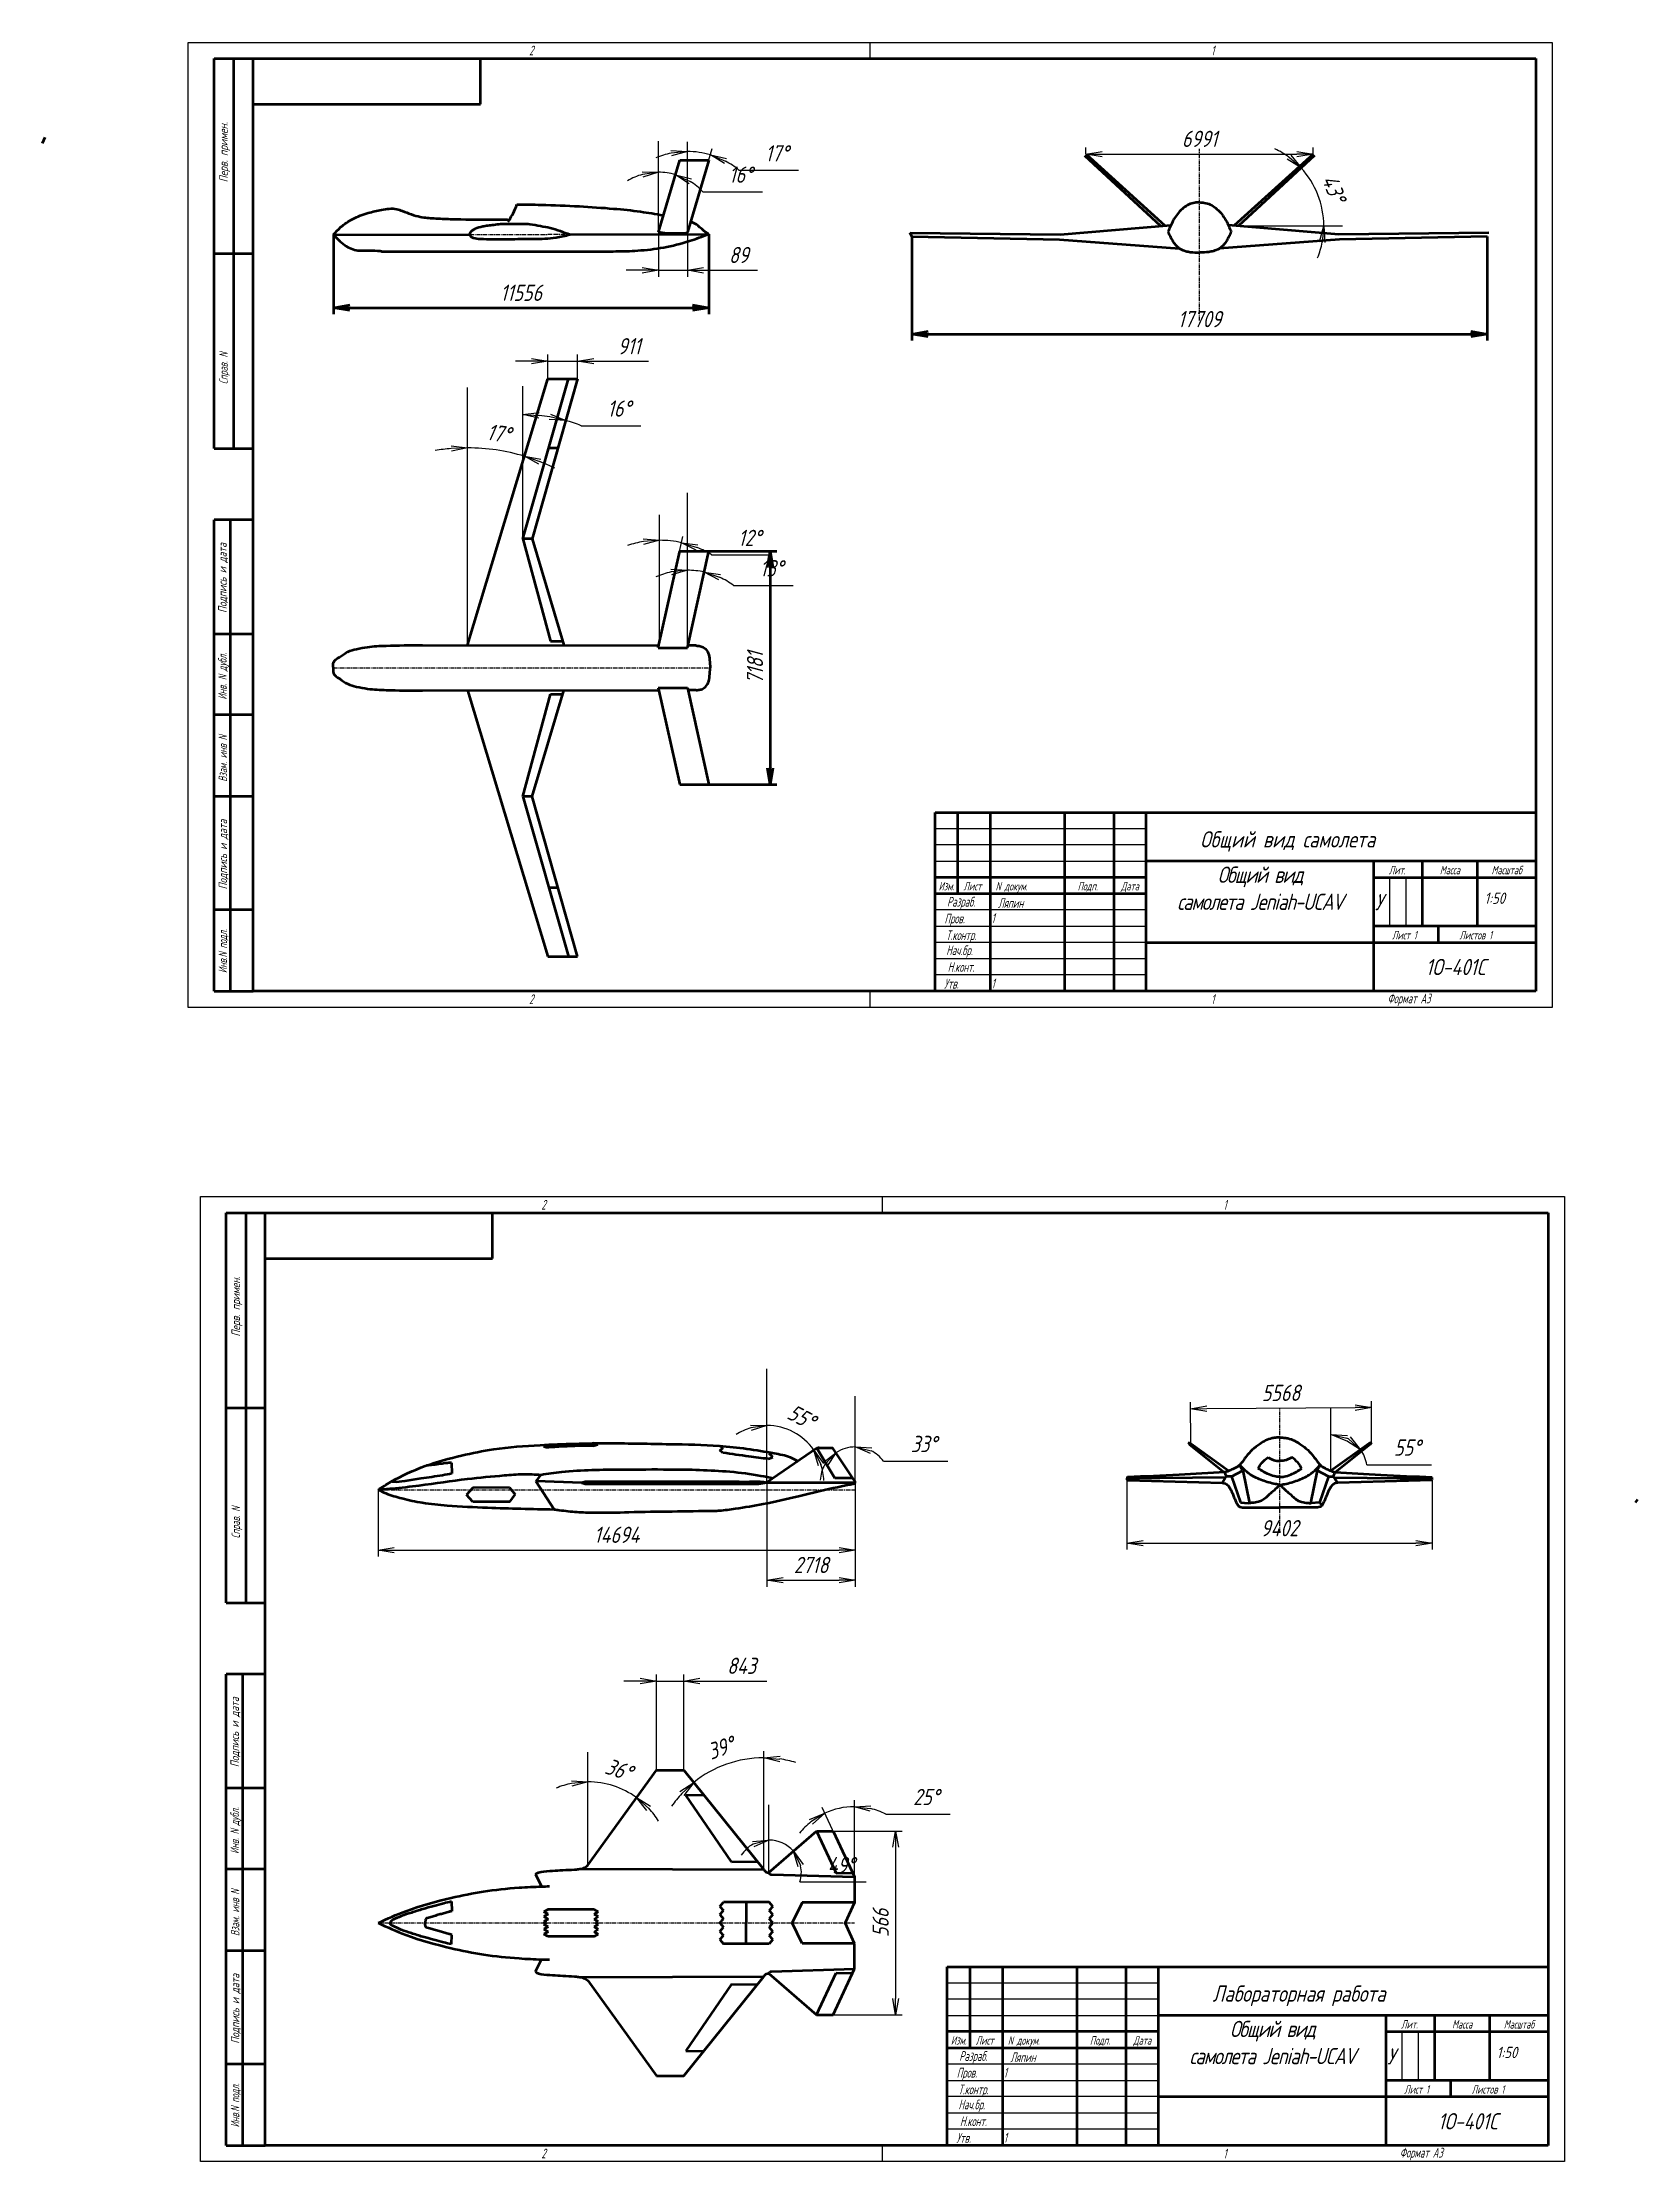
# Model space of a CAD drawing. Header units: millimetres. Extents: x 0 to 1932156, y -475559 to 1027176.
# Drawn here: x 5939 to 6430, y 37074 to 37726 of the extents above; entities that cross this region are included whole.
import ezdxf
from ezdxf.enums import TextEntityAlignment as Align

# ---------------------------------------------------------------- set-up
doc = ezdxf.new("R2010")
doc.units = ezdxf.units.MM
doc.linetypes.add('CENTER', pattern=[2, 1.25, -0.25, 0.25, -0.25])
for name, color, linetype, lineweight in [('_axes (Оси)', 6, 'CENTER', 30), ('_basic (Основной)', 4, 'Continuous', 60), ('_contour (Тонкий)', 7, 'Continuous', 30), ('_remote (Тонкий)', 9, 'Continuous', 30), ('_text (Надписи)', 2, 'Continuous', 30)]:
    doc.layers.add(name, color=color, linetype=linetype, lineweight=lineweight)
doc.styles.add('ESKD', font='eskd.shx', dxfattribs={"oblique": 15, "height": 5})
doc.dimstyles.new('ESKD', dxfattribs={"dimtxt": 5, "dimasz": 5, "dimexe": 2, "dimexo": 0, "dimgap": 2, "dimtad": 1, "dimtoh": 1, "dimzin": 12, "dimdsep": 46, "dimtxsty": 'ESKD', "dimblk1": 'OPEN', "dimblk2": 'OPEN', "dimsah": 1, "dimcen": 5, "dimclrd": 256, "dimclre": 256, "dimclrt": 2, "dimadec": 0, "dimazin": 0, "dimtfac": 1, "dimtmove": 0, "dimatfit": 3, "dimldrblk": 'OPEN', "dimfxl": 1, "dimtolj": 1, "dimtzin": 12, "dimlwd": -1, "dimlwe": -1, "dimarcsym": 0})

msp = doc.modelspace()

# ---------------------------------------------------------------- texts
at = {"layer": '_basic (Основной)', "color": 30, "transparency": 33554687, "style": 'ESKD', "oblique": 15}
for s, p in [('Общий вид самолета', (6295.497, 37478.144)), ('Лабораторная работа', (6299.272, 37122.886))]:
    msp.add_text(s, height=5, dxfattribs=at).set_placement(p)
at = {"layer": '_contour (Тонкий)', "color": 2, "transparency": 33554687, "char_height": 5, "attachment_point": 1, "style": 'ESKD'}
for insert in [(6278.871, 37472.254), (6282.646, 37116.996)]:
    msp.add_mtext_dynamic_manual_height_columns('\\pxqc;{\\T0.9;Общий вид\\Pсамолета Jeniah-UCAV}', width=70.09073, gutter_width=12.5, heights=[25.222], dxfattribs=dict(at, insert=insert))
at = {"layer": '_text (Надписи)', "transparency": 33554687, "style": 'ESKD', "oblique": 15, "width": 0.8}
for s, height, p in [('2', 3, (6088.871, 37721.931)), ('1', 3, (6298.871, 37721.931)), ('N докум.', 2.6, (6232.503, 37464.917)), ('Ляпин', 3, (6233.271, 37459.533)), ('1', 3, (6231.241, 37454.876)), ('1', 3, (6231.241, 37434.808)), ('Формат А3', 3, (6353.182, 37430.173)), ('2', 3, (6088.871, 37429.931)), ('1', 3, (6298.871, 37429.931)), ('2', 3, (6092.646, 37366.672)), ('1', 3, (6302.646, 37366.672)), ('N докум.', 2.6, (6236.279, 37109.659)), ('Ляпин', 3, (6237.046, 37104.275)), ('1', 3, (6235.016, 37099.618)), ('1', 3, (6235.016, 37079.55)), ('2', 3, (6092.646, 37074.672)), ('1', 3, (6302.646, 37074.672)), ('Формат А3', 3, (6356.958, 37074.915))]:
    msp.add_text(s, height=height, dxfattribs=at).set_placement(p)
at = {"layer": '_text (Надписи)', "transparency": 33554687, "style": 'ESKD', "oblique": 15}
for s, p in [('Перв. примен.', (5996.075, 37692.125)), ('Подпись и дата', (5995.744, 37561.078)), ('Подпись и дата', (5995.877, 37475.969)), ('Перв. примен.', (5999.851, 37336.867)), ('Подпись и дата', (5999.52, 37205.82)), ('Подпись и дата', (5999.653, 37120.711))]:
    msp.add_text(s, height=2.6, rotation=90, dxfattribs=at).set_placement(p, align=Align.CENTER)
at = {"layer": '_text (Надписи)', "transparency": 33554687, "style": 'ESKD', "oblique": 15, "width": 0.8}
for s, p in [('Справ. N', (5996.072, 37625.621)), ('Инв. N дубл.', (5995.738, 37530.825)), ('Взам. инв N', (5995.863, 37505.508)), ('Инв.N подл.', (5995.855, 37446.226)), ('Справ. N', (5999.848, 37270.363)), ('Инв. N дубл.', (5999.514, 37175.567)), ('Взам. инв N', (5999.639, 37150.25)), ('Инв.N подл.', (5999.631, 37090.968))]:
    msp.add_text(s, height=2.6, rotation=90, dxfattribs=at).set_placement(p, align=Align.CENTER)
for s, height, p in [('Лит.', 2.6, (6356.16, 37469.887)), ('Масса', 2.6, (6372.383, 37469.887)), ('Масштаб', 2.6, (6389.882, 37469.887)), ('Изм.', 2.6, (6217.371, 37464.931)), ('Лист', 2.6, (6225.371, 37464.931)), ('Подп.', 2.6, (6260.871, 37464.931)), ('Дата', 2.6, (6273.871, 37464.931)), ('Разраб.', 3, (6221.871, 37459.931)), ('Пров.', 3, (6219.871, 37454.788)), ('Hач.бр.', 3, (6221.371, 37445.002)), ('Т.контр.', 3, (6221.871, 37449.645)), ('Лист 1', 2.6, (6358.357, 37449.858)), ('Листов 1', 2.6, (6380.331, 37449.858)), ('H.конт.', 3, (6221.871, 37439.859)), ('Утв.', 3, (6218.871, 37434.716)), ('Лит.', 2.6, (6359.936, 37114.629)), ('Масса', 2.6, (6376.159, 37114.629)), ('Масштаб', 2.6, (6393.657, 37114.629)), ('Изм.', 2.6, (6221.146, 37109.672)), ('Разраб.', 3, (6225.646, 37104.672)), ('Лист', 2.6, (6229.146, 37109.672)), ('Подп.', 2.6, (6264.646, 37109.672)), ('Дата', 2.6, (6277.646, 37109.672)), ('Пров.', 3, (6223.646, 37099.53)), ('Т.контр.', 3, (6225.646, 37094.387)), ('Лист 1', 2.6, (6362.133, 37094.6)), ('Листов 1', 2.6, (6384.107, 37094.6)), ('Hач.бр.', 3, (6225.146, 37089.744)), ('H.конт.', 3, (6225.646, 37084.601)), ('Утв.', 3, (6222.646, 37079.458))]:
    msp.add_text(s, height=height, dxfattribs=at).set_placement(p, align=Align.CENTER)
at = {"layer": '_text (Надписи)', "transparency": 33554687, "attachment_point": 1, "style": 'ESKD'}
for s, heights, insert, char_height in [('У', [0], (6349.298, 37463.816), 5), ('1:50', [3.5], (6383.027, 37464.273), 3.5), ('У', [0], (6353.074, 37108.558), 5), ('1:50', [3.5], (6386.802, 37109.015), 3.5)]:
    msp.add_mtext_dynamic_manual_height_columns(s, width=10.69599, gutter_width=25, heights=heights, dxfattribs=dict(at, insert=insert, char_height=char_height))
at = {"layer": '_text (Надписи)', "transparency": 33554687, "char_height": 5, "width": 50.53786, "attachment_point": 1, "line_spacing_factor": 0.857143, "style": 'ESKD'}
for insert in [(6348.871, 37443.848), (6352.646, 37088.589)]:
    msp.add_mtext('\\pxqc;1О-401С', dxfattribs=dict(at, insert=insert))

# ---------------------------------------------------------------- blocks, each defined once
blk = doc.blocks.new('_OPEN')
at = {"color": 0, "linetype": 'ByBlock'}
for p, q in [((-1, 0.17), (0, 0)), ((0, 0), (-1, -0.17)), ((0, 0), (-1, 0))]:
    blk.add_line(p, q, dxfattribs=at)
blk = doc.blocks.new('*D104')
at = {"layer": '_basic (Основной)', "transparency": 33554687}
for p, q in [((6028.63, 37666.76), (6028.63, 37642.26)), ((6144.19, 37666.93), (6144.19, 37642.26)), ((6033.63, 37644.26), (6139.19, 37644.26))]:
    blk.add_line(p, q, dxfattribs=at)
at = {"layer": 'Defpoints', "color": 0, "transparency": 33554687}
for p in [(6028.63, 37666.76), (6144.19, 37666.93), (6144.19, 37644.26)]:
    blk.add_point(p, dxfattribs=at)
at = {"layer": '_basic (Основной)', "transparency": 33554687, "xscale": 5, "yscale": 5, "zscale": 5, "rotation": 180}
blk.add_blockref('_OPEN', (6028.63, 37644.26), dxfattribs=at)
at = {"layer": '_basic (Основной)', "transparency": 33554687, "xscale": 5, "yscale": 5, "zscale": 5}
blk.add_blockref('_OPEN', (6144.19, 37644.26), dxfattribs=at)
at = {"layer": '_basic (Основной)', "color": 2, "transparency": 33554687, "insert": (6086.41, 37648.86), "char_height": 5, "attachment_point": 5, "style": 'ESKD'}
blk.add_mtext('\\A1;11556', dxfattribs=at)
blk = doc.blocks.new('*D107')
at = {"layer": '_basic (Основной)', "transparency": 33554687}
for p, q in [((6144.2, 37569.32), (6165.11, 37569.32)), ((6163.11, 37564.32), (6163.11, 37502.52)), ((6144.2, 37497.52), (6165.11, 37497.52))]:
    blk.add_line(p, q, dxfattribs=at)
at = {"layer": 'Defpoints', "color": 0, "transparency": 33554687}
for p in [(6144.2, 37569.32), (6144.2, 37497.52), (6163.11, 37497.52)]:
    blk.add_point(p, dxfattribs=at)
at = {"layer": '_basic (Основной)', "transparency": 33554687, "xscale": 5, "yscale": 5, "zscale": 5}
for p, rotation in [((6163.11, 37569.32), 90), ((6163.11, 37497.52), 270)]:
    blk.add_blockref('_OPEN', p, dxfattribs=dict(at, rotation=rotation))
at = {"layer": '_basic (Основной)', "color": 2, "transparency": 33554687, "insert": (6158.43, 37533.42), "char_height": 5, "attachment_point": 5, "rotation": 90, "style": 'ESKD'}
blk.add_mtext('\\A1;7181', dxfattribs=at)
blk = doc.blocks.new('*D110')
at = {"layer": '_basic (Основной)', "transparency": 33554687}
for p, q in [((6206.75, 37666.16), (6206.75, 37634.16)), ((6383.85, 37666.16), (6383.85, 37634.16)), ((6211.75, 37636.16), (6378.85, 37636.16))]:
    blk.add_line(p, q, dxfattribs=at)
at = {"layer": 'Defpoints', "color": 0, "transparency": 33554687}
for p in [(6206.75, 37666.16), (6383.85, 37666.16), (6383.85, 37636.16)]:
    blk.add_point(p, dxfattribs=at)
at = {"layer": '_basic (Основной)', "transparency": 33554687, "xscale": 5, "yscale": 5, "zscale": 5, "rotation": 180}
blk.add_blockref('_OPEN', (6206.75, 37636.16), dxfattribs=at)
at = {"layer": '_basic (Основной)', "transparency": 33554687, "xscale": 5, "yscale": 5, "zscale": 5}
blk.add_blockref('_OPEN', (6383.85, 37636.16), dxfattribs=at)
at = {"layer": '_basic (Основной)', "color": 2, "transparency": 33554687, "insert": (6295.3, 37640.76), "char_height": 5, "attachment_point": 5, "style": 'ESKD'}
blk.add_mtext('\\A1;17709', dxfattribs=at)
blk = doc.blocks.new('*D111')
at = {"layer": '_contour (Тонкий)', "transparency": 33554687}
for p, q in [((6069.9, 37543.44), (6069.9, 37603.13)), ((6070.78, 37543.31), (6088.05, 37600.45))]:
    blk.add_line(p, q, dxfattribs=at)
for start, end in [(94.71842, 99.43683), (73.19094, 90), (63.75411, 68.47252)]:
    blk.add_arc((6069.9, 37540.4), 60.73, start, end, dxfattribs=at)
at = {"layer": '_contour (Тонкий)', "transparency": 33554687, "xscale": 5, "yscale": 5, "zscale": 5}
for p, rotation in [((6069.9, 37601.13), 2.359208042915469), ((6087.47, 37598.54), 160.8317322145179)]:
    blk.add_blockref('_OPEN', p, dxfattribs=dict(at, rotation=rotation))
at = {"layer": '_contour (Тонкий)', "color": 2, "transparency": 33554687, "insert": (6079.54, 37605.59), "char_height": 5, "attachment_point": 5, "rotation": 351.59547, "style": 'ESKD'}
blk.add_mtext('\\A1;17%%d', dxfattribs=at)
blk = doc.blocks.new('*D115')
at = {"layer": '_contour (Тонкий)', "transparency": 33554687}
for p, q in [((6129.04, 37542.93), (6129.04, 37574.68)), ((6129.38, 37542.89), (6136.25, 37573.89)), ((6145.08, 37568.26), (6163.44, 37568.26))]:
    blk.add_line(p, q, dxfattribs=at)
for start, end in [(99.15903, 108.31807), (77.50367, 90), (59.1856, 68.34463)]:
    blk.add_arc((6129.04, 37541.37), 31.31, start, end, dxfattribs=at)
at = {"layer": '_contour (Тонкий)', "transparency": 33554687, "xscale": 5, "yscale": 5, "zscale": 5}
for p, rotation in [((6129.04, 37572.68), 4.579516701283727), ((6135.81, 37571.94), 162.9241514244319)]:
    blk.add_blockref('_OPEN', p, dxfattribs=dict(at, rotation=rotation))
at = {"layer": '_contour (Тонкий)', "color": 2, "transparency": 33554687, "insert": (6156.76, 37573.42), "char_height": 5, "attachment_point": 5, "style": 'ESKD'}
blk.add_mtext('\\A1;12%%d', dxfattribs=at)
blk = doc.blocks.new('*D146')
at = {"layer": '_contour (Тонкий)', "transparency": 33554687}
for p, q in [((6260.34, 37691.53), (6260.34, 37693.53)), ((6265.34, 37691.53), (6325.26, 37691.53)), ((6330.26, 37691.53), (6330.26, 37693.53))]:
    blk.add_line(p, q, dxfattribs=at)
at = {"layer": 'Defpoints', "color": 0, "transparency": 33554687}
for p in [(6260.34, 37691.53), (6330.26, 37691.53), (6330.26, 37691.53)]:
    blk.add_point(p, dxfattribs=at)
at = {"layer": '_contour (Тонкий)', "transparency": 33554687, "xscale": 5, "yscale": 5, "zscale": 5, "rotation": 180}
blk.add_blockref('_OPEN', (6260.34, 37691.53), dxfattribs=at)
at = {"layer": '_contour (Тонкий)', "transparency": 33554687, "xscale": 5, "yscale": 5, "zscale": 5}
blk.add_blockref('_OPEN', (6330.26, 37691.53), dxfattribs=at)
at = {"layer": '_contour (Тонкий)', "color": 2, "transparency": 33554687, "insert": (6295.3, 37696.24), "char_height": 5, "attachment_point": 5, "style": 'ESKD'}
blk.add_mtext('\\A1;6991', dxfattribs=at)
blk = doc.blocks.new('*D147')
at = {"layer": '_contour (Тонкий)', "transparency": 33554687}
for p, q in [((6308.27, 37670.33), (6328.02, 37688.64)), ((6308.62, 37669.44), (6335.55, 37669.44))]:
    blk.add_line(p, q, dxfattribs=at)
for start, end in [(53.76643, 64.7012), (0, 42.83165), (338.13046, 349.06523)]:
    blk.add_arc((6307.31, 37669.44), 26.24, start, end, dxfattribs=at)
at = {"layer": '_contour (Тонкий)', "transparency": 33554687, "xscale": 5, "yscale": 5, "zscale": 5}
for p, rotation in [((6326.55, 37687.28), 318.2990398367415), ((6333.55, 37669.44), 84.53261400937316)]:
    blk.add_blockref('_OPEN', p, dxfattribs=dict(at, rotation=rotation))
at = {"layer": '_contour (Тонкий)', "color": 2, "transparency": 33554687, "insert": (6336.67, 37680.95), "char_height": 5, "attachment_point": 5, "rotation": 291.41583, "style": 'ESKD'}
blk.add_mtext('\\A1;43%%d', dxfattribs=at)
blk = doc.blocks.new('*D149')
at = {"layer": '_contour (Тонкий)', "transparency": 33554687}
for p, q in [((6128.71, 37668.45), (6128.71, 37687.97)), ((6128.97, 37668.41), (6134.5, 37687.13)), ((6142.33, 37679.96), (6160.69, 37679.96))]:
    blk.add_line(p, q, dxfattribs=at)
for start, end in [(105.58454, 121.16908), (73.55178, 90), (42.3827, 57.96724)]:
    blk.add_arc((6128.71, 37667.53), 18.44, start, end, dxfattribs=at)
at = {"layer": '_contour (Тонкий)', "transparency": 33554687, "xscale": 5, "yscale": 5, "zscale": 5}
for p, rotation in [((6128.71, 37685.97), 7.792270922497511), ((6133.93, 37685.21), 155.7595120047501)]:
    blk.add_blockref('_OPEN', p, dxfattribs=dict(at, rotation=rotation))
at = {"layer": '_contour (Тонкий)', "color": 2, "transparency": 33554687, "insert": (6154.01, 37685.23), "char_height": 5, "attachment_point": 5, "style": 'ESKD'}
blk.add_mtext('\\A1;16%%d', dxfattribs=at)
blk = doc.blocks.new('*D151')
at = {"layer": '_contour (Тонкий)', "transparency": 33554687}
for p, q in [((6137.61, 37668.73), (6137.61, 37694.35)), ((6137.96, 37668.68), (6145.27, 37693.23)), ((6153.48, 37686.62), (6171.84, 37686.62))]:
    blk.add_line(p, q, dxfattribs=at)
for start, end in [(101.54495, 113.08989), (73.42677, 90), (50.33687, 61.88182)]:
    blk.add_arc((6137.61, 37667.49), 24.86, start, end, dxfattribs=at)
at = {"layer": '_contour (Тонкий)', "transparency": 33554687, "xscale": 5, "yscale": 5, "zscale": 5}
for p, rotation in [((6137.61, 37692.35), 5.772473585527724), ((6144.7, 37691.31), 157.6542917722231)]:
    blk.add_blockref('_OPEN', p, dxfattribs=dict(at, rotation=rotation))
at = {"layer": '_contour (Тонкий)', "color": 2, "transparency": 33554687, "insert": (6165.16, 37691.79), "char_height": 5, "attachment_point": 5, "style": 'ESKD'}
blk.add_mtext('\\A1;17%%d', dxfattribs=at)
blk = doc.blocks.new('*D156')
at = {"layer": '_contour (Тонкий)', "transparency": 33554687}
for p, q in [((6094.66, 37622.34), (6094.66, 37629.82)), ((6103.76, 37622.34), (6103.76, 37629.82)), ((6089.66, 37627.82), (6084.66, 37627.82)), ((6094.66, 37627.82), (6103.76, 37627.82)), ((6108.76, 37627.82), (6125.6, 37627.82))]:
    blk.add_line(p, q, dxfattribs=at)
at = {"layer": 'Defpoints', "color": 0, "transparency": 33554687}
for p in [(6094.66, 37622.34), (6103.76, 37627.82), (6103.76, 37622.34)]:
    blk.add_point(p, dxfattribs=at)
at = {"layer": '_contour (Тонкий)', "transparency": 33554687, "xscale": 5, "yscale": 5, "zscale": 5}
blk.add_blockref('_OPEN', (6094.66, 37627.82), dxfattribs=at)
at = {"layer": '_contour (Тонкий)', "transparency": 33554687, "xscale": 5, "yscale": 5, "zscale": 5, "rotation": 180}
blk.add_blockref('_OPEN', (6103.76, 37627.82), dxfattribs=at)
at = {"layer": '_contour (Тонкий)', "color": 2, "transparency": 33554687, "insert": (6119.68, 37632.42), "char_height": 5, "attachment_point": 5, "style": 'ESKD'}
blk.add_mtext('\\A1;911', dxfattribs=at)
blk = doc.blocks.new('*D159')
at = {"layer": '_contour (Тонкий)', "transparency": 33554687}
for p, q in [((6128.71, 37667.53), (6128.71, 37653.79)), ((6137.61, 37666.9), (6137.61, 37653.79)), ((6123.71, 37655.79), (6118.71, 37655.79)), ((6128.71, 37655.79), (6137.61, 37655.79)), ((6142.61, 37655.79), (6159.21, 37655.79))]:
    blk.add_line(p, q, dxfattribs=at)
at = {"layer": 'Defpoints', "color": 0, "transparency": 33554687}
for p in [(6128.71, 37667.53), (6137.61, 37666.9), (6137.61, 37655.79)]:
    blk.add_point(p, dxfattribs=at)
at = {"layer": '_contour (Тонкий)', "transparency": 33554687, "xscale": 5, "yscale": 5, "zscale": 5}
blk.add_blockref('_OPEN', (6128.71, 37655.79), dxfattribs=at)
at = {"layer": '_contour (Тонкий)', "transparency": 33554687, "xscale": 5, "yscale": 5, "zscale": 5, "rotation": 180}
blk.add_blockref('_OPEN', (6137.61, 37655.79), dxfattribs=at)
at = {"layer": '_contour (Тонкий)', "color": 2, "transparency": 33554687, "insert": (6153.41, 37660.49), "char_height": 5, "attachment_point": 5, "style": 'ESKD'}
blk.add_mtext('\\A1;89', dxfattribs=at)
blk = doc.blocks.new('*D163')
at = {"layer": '_contour (Тонкий)', "transparency": 33554687}
for p, q in [((6137.61, 37540.8), (6137.61, 37565.47)), ((6137.87, 37540.77), (6143.21, 37564.85)), ((6151.82, 37558.77), (6170.19, 37558.77))]:
    blk.add_line(p, q, dxfattribs=at)
for start, end in [(102.03031, 114.06063), (77.49638, 90), (53.43576, 65.46607)]:
    blk.add_arc((6137.61, 37539.61), 23.86, start, end, dxfattribs=at)
at = {"layer": '_contour (Тонкий)', "transparency": 33554687, "xscale": 5, "yscale": 5, "zscale": 5}
for p, rotation in [((6137.61, 37563.47), 6.015156455324755), ((6142.78, 37562.9), 161.4812263064372)]:
    blk.add_blockref('_OPEN', p, dxfattribs=dict(at, rotation=rotation))
at = {"layer": '_contour (Тонкий)', "color": 2, "transparency": 33554687, "insert": (6163.5, 37564.07), "char_height": 5, "attachment_point": 5, "style": 'ESKD'}
blk.add_mtext('\\A1;13%%d', dxfattribs=at)
blk = doc.blocks.new('*D169')
at = {"layer": '_contour (Тонкий)', "transparency": 33554687}
for p, q in [((6086.94, 37573.09), (6086.94, 37613.39)), ((6089.86, 37573.09), (6100.7, 37611.49)), ((6104.89, 37607.96), (6123.25, 37607.96))]:
    blk.add_line(p, q, dxfattribs=at)
for start, end in [(80.12653, 84.10786), (68.34224, 74.23438)]:
    blk.add_arc((6086.94, 37562.75), 48.64, start, end, dxfattribs=at)
at = {"layer": '_contour (Тонкий)', "transparency": 33554687, "xscale": 5, "yscale": 5, "zscale": 5}
for p, rotation in [((6086.94, 37611.39), 177.0539289795265), ((6100.16, 37609.56), 347.1804557721653)]:
    blk.add_blockref('_OPEN', p, dxfattribs=dict(at, rotation=rotation))
at = {"layer": '_contour (Тонкий)', "color": 2, "transparency": 33554687, "insert": (6116.57, 37613.23), "char_height": 5, "attachment_point": 5, "style": 'ESKD'}
blk.add_mtext('\\A1;16%%d', dxfattribs=at)
blk = doc.blocks.new('*D173')
at = {"layer": '_contour (Тонкий)', "transparency": 33554687}
for p, q in [((6042.36, 37280.46), (6042.36, 37259.88)), ((6189.3, 37282.71), (6189.3, 37259.88)), ((6047.36, 37261.88), (6184.3, 37261.88))]:
    blk.add_line(p, q, dxfattribs=at)
at = {"layer": 'Defpoints', "color": 0, "transparency": 33554687}
for p in [(6042.36, 37280.46), (6189.3, 37282.71), (6189.3, 37261.88)]:
    blk.add_point(p, dxfattribs=at)
at = {"layer": '_contour (Тонкий)', "transparency": 33554687, "xscale": 5, "yscale": 5, "zscale": 5, "rotation": 180}
blk.add_blockref('_OPEN', (6042.36, 37261.88), dxfattribs=at)
at = {"layer": '_contour (Тонкий)', "transparency": 33554687, "xscale": 5, "yscale": 5, "zscale": 5}
blk.add_blockref('_OPEN', (6189.3, 37261.88), dxfattribs=at)
at = {"layer": '_contour (Тонкий)', "color": 2, "transparency": 33554687, "insert": (6115.83, 37266.59), "char_height": 5, "attachment_point": 5, "style": 'ESKD'}
blk.add_mtext('\\A1;14694', dxfattribs=at)
blk = doc.blocks.new('*D180')
at = {"layer": '_contour (Тонкий)', "transparency": 33554687}
for p, q in [((6292.61, 37294.64), (6292.53, 37307.41)), ((6297.54, 37305.45), (6343.22, 37305.74)), ((6348.29, 37295), (6348.21, 37307.77))]:
    blk.add_line(p, q, dxfattribs=at)
at = {"layer": 'Defpoints', "color": 0, "transparency": 33554687}
for p in [(6348.22, 37305.77), (6292.61, 37294.64), (6348.29, 37295)]:
    blk.add_point(p, dxfattribs=at)
at = {"layer": '_contour (Тонкий)', "transparency": 33554687, "xscale": 5, "yscale": 5, "zscale": 5}
for p, rotation in [((6292.54, 37305.41), 180.3661367382514), ((6348.22, 37305.77), 0.3661367382513925)]:
    blk.add_blockref('_OPEN', p, dxfattribs=dict(at, rotation=rotation))
at = {"layer": '_contour (Тонкий)', "color": 2, "transparency": 33554687, "insert": (6320.35, 37310.27), "char_height": 5, "attachment_point": 5, "rotation": 0.36614, "style": 'ESKD'}
blk.add_mtext('\\A1;5568', dxfattribs=at)
blk = doc.blocks.new('*D183')
at = {"layer": '_contour (Тонкий)', "transparency": 33554687}
for p, q in [((6182.46, 37175.42), (6203.72, 37175.42)), ((6201.72, 37170.42), (6201.72, 37123.83)), ((6182.46, 37118.83), (6203.72, 37118.83))]:
    blk.add_line(p, q, dxfattribs=at)
at = {"layer": 'Defpoints', "color": 0, "transparency": 33554687}
for p in [(6182.46, 37175.42), (6182.46, 37118.83), (6201.72, 37118.83)]:
    blk.add_point(p, dxfattribs=at)
at = {"layer": '_contour (Тонкий)', "transparency": 33554687, "xscale": 5, "yscale": 5, "zscale": 5}
for p, rotation in [((6201.72, 37175.42), 90), ((6201.72, 37118.83), 270)]:
    blk.add_blockref('_OPEN', p, dxfattribs=dict(at, rotation=rotation))
at = {"layer": '_contour (Тонкий)', "color": 2, "transparency": 33554687, "insert": (6197.12, 37147.12), "char_height": 5, "attachment_point": 5, "rotation": 90, "style": 'ESKD'}
blk.add_mtext('\\A1;566', dxfattribs=at)
blk = doc.blocks.new('*D186')
at = {"layer": '_contour (Тонкий)', "transparency": 33554687}
for p, q in [((6272.91, 37283.89), (6272.91, 37262.03)), ((6366.93, 37283.42), (6366.93, 37262.03)), ((6277.91, 37264.03), (6361.93, 37264.03))]:
    blk.add_line(p, q, dxfattribs=at)
at = {"layer": 'Defpoints', "color": 0, "transparency": 33554687}
for p in [(6272.91, 37283.89), (6366.93, 37283.42), (6366.93, 37264.03)]:
    blk.add_point(p, dxfattribs=at)
at = {"layer": '_contour (Тонкий)', "transparency": 33554687, "xscale": 5, "yscale": 5, "zscale": 5, "rotation": 180}
blk.add_blockref('_OPEN', (6272.91, 37264.03), dxfattribs=at)
at = {"layer": '_contour (Тонкий)', "transparency": 33554687, "xscale": 5, "yscale": 5, "zscale": 5}
blk.add_blockref('_OPEN', (6366.93, 37264.03), dxfattribs=at)
at = {"layer": '_contour (Тонкий)', "color": 2, "transparency": 33554687, "insert": (6319.92, 37268.63), "char_height": 5, "attachment_point": 5, "style": 'ESKD'}
blk.add_mtext('\\A1;9402', dxfattribs=at)
blk = doc.blocks.new('*D189')
at = {"layer": '_contour (Тонкий)', "transparency": 33554687}
for p, q in [((6162.12, 37282.73), (6162.12, 37250.62)), ((6189.3, 37282.62), (6189.3, 37250.62)), ((6167.12, 37252.62), (6184.3, 37252.62))]:
    blk.add_line(p, q, dxfattribs=at)
at = {"layer": 'Defpoints', "color": 0, "transparency": 33554687}
for p in [(6162.12, 37282.73), (6189.3, 37282.62), (6189.3, 37252.62)]:
    blk.add_point(p, dxfattribs=at)
at = {"layer": '_contour (Тонкий)', "transparency": 33554687, "xscale": 5, "yscale": 5, "zscale": 5, "rotation": 180}
blk.add_blockref('_OPEN', (6162.12, 37252.62), dxfattribs=at)
at = {"layer": '_contour (Тонкий)', "transparency": 33554687, "xscale": 5, "yscale": 5, "zscale": 5}
blk.add_blockref('_OPEN', (6189.3, 37252.62), dxfattribs=at)
at = {"layer": '_contour (Тонкий)', "color": 2, "transparency": 33554687, "insert": (6175.71, 37257.3), "char_height": 5, "attachment_point": 5, "style": 'ESKD'}
blk.add_mtext('\\A1;2718', dxfattribs=at)
blk = doc.blocks.new('*D190')
at = {"layer": '_contour (Тонкий)', "transparency": 33554687}
for p, q in [((6162.12, 37283.61), (6162.12, 37302.23)), ((6162.84, 37283.23), (6178.16, 37293.81))]:
    blk.add_line(p, q, dxfattribs=at)
for start, end in [(106.43112, 122.86225), (34.61787, 90), (1.75562, 18.18674)]:
    blk.add_arc((6162.12, 37282.73), 17.5, start, end, dxfattribs=at)
at = {"layer": '_contour (Тонкий)', "transparency": 33554687, "xscale": 5, "yscale": 5, "zscale": 5}
for p, rotation in [((6162.12, 37300.23), 8.215561493230325), ((6176.51, 37292.67), 116.4023057905198)]:
    blk.add_blockref('_OPEN', p, dxfattribs=dict(at, rotation=rotation))
at = {"layer": '_contour (Тонкий)', "color": 2, "transparency": 33554687, "insert": (6172.7, 37302.89), "char_height": 5, "attachment_point": 5, "rotation": 332.30893, "style": 'ESKD'}
blk.add_mtext('\\A1;55%%d', dxfattribs=at)
blk = doc.blocks.new('*D191')
at = {"layer": '_contour (Тонкий)', "transparency": 33554687}
for p, q in [((6188.99, 37283.29), (6182.24, 37293.52)), ((6189.29, 37283.38), (6189.29, 37295.64)), ((6197.98, 37289.26), (6217.84, 37289.26))]:
    blk.add_line(p, q, dxfattribs=at)
for start, end in [(90, 123.40516), (36.46112, 63.23056), (150.1746, 176.94404)]:
    blk.add_arc((6189.29, 37282.84), 10.8, start, end, dxfattribs=at)
at = {"layer": '_contour (Тонкий)', "transparency": 33554687, "xscale": 5, "yscale": 5, "zscale": 5}
for p, rotation in [((6183.34, 37291.85), 46.78987804667126), ((6189.29, 37293.64), 166.6152792711934)]:
    blk.add_blockref('_OPEN', p, dxfattribs=dict(at, rotation=rotation))
at = {"layer": '_contour (Тонкий)', "color": 2, "transparency": 33554687, "insert": (6210.41, 37294.55), "char_height": 5, "attachment_point": 5, "style": 'ESKD'}
blk.add_mtext('\\A1;33%%d', dxfattribs=at)
blk = doc.blocks.new('*D192')
at = {"layer": '_contour (Тонкий)', "transparency": 33554687}
for p, q in [((6106.95, 37166.16), (6106.95, 37192.56)), ((6107.7, 37165.92), (6123.14, 37187.33))]:
    blk.add_line(p, q, dxfattribs=at)
for start, end in [(101.1721, 112.3442), (54.21405, 90), (31.86985, 43.04195)]:
    blk.add_arc((6106.95, 37164.88), 25.68, start, end, dxfattribs=at)
at = {"layer": '_contour (Тонкий)', "transparency": 33554687, "xscale": 5, "yscale": 5, "zscale": 5}
for p, rotation in [((6106.95, 37190.56), 5.586049791328239), ((6121.97, 37185.71), 138.6280026439342)]:
    blk.add_blockref('_OPEN', p, dxfattribs=dict(at, rotation=rotation))
at = {"layer": '_contour (Тонкий)', "color": 2, "transparency": 33554687, "insert": (6116.47, 37194.36), "char_height": 5, "attachment_point": 5, "rotation": 342.10703, "style": 'ESKD'}
blk.add_mtext('\\A1;36%%d', dxfattribs=at)
blk = doc.blocks.new('*D193')
at = {"layer": '_contour (Тонкий)', "transparency": 33554687}
for p, q in [((6161.1, 37165.29), (6161.1, 37199.95)), ((6160.03, 37164.91), (6138.29, 37191.92))]:
    blk.add_line(p, q, dxfattribs=at)
for start, end in [(90, 128.81783), (73.3228, 81.6614), (137.15643, 145.49503)]:
    blk.add_arc((6161.1, 37163.57), 34.39, start, end, dxfattribs=at)
at = {"layer": '_contour (Тонкий)', "transparency": 33554687, "xscale": 5, "yscale": 5, "zscale": 5}
for p, rotation in [((6161.1, 37197.95), 175.8306999131045), ((6139.55, 37190.36), 42.98712935865156)]:
    blk.add_blockref('_OPEN', p, dxfattribs=dict(at, rotation=rotation))
at = {"layer": '_contour (Тонкий)', "color": 2, "transparency": 33554687, "insert": (6147.92, 37201), "char_height": 5, "attachment_point": 5, "rotation": 19.40891, "style": 'ESKD'}
blk.add_mtext('\\A1;39%%d', dxfattribs=at)
blk = doc.blocks.new('*D194')
at = {"layer": '_contour (Тонкий)', "transparency": 33554687}
for p, q in [((6162.69, 37163.14), (6162.69, 37174.65)), ((6163.07, 37162.97), (6171.73, 37170.54)), ((6172.27, 37159.76), (6192.64, 37159.76))]:
    blk.add_line(p, q, dxfattribs=at)
for start, end in [(41.13241, 90), (118.93243, 147.86486), (343.26755, 12.19998)]:
    blk.add_arc((6162.69, 37162.64), 10.01, start, end, dxfattribs=at)
at = {"layer": '_contour (Тонкий)', "transparency": 33554687, "xscale": 5, "yscale": 5, "zscale": 5}
for p, rotation in [((6162.69, 37172.65), 14.46621553284885), ((6170.23, 37169.23), 116.6661963225265)]:
    blk.add_blockref('_OPEN', p, dxfattribs=dict(at, rotation=rotation))
at = {"layer": '_contour (Тонкий)', "color": 2, "transparency": 33554687, "insert": (6184.95, 37164.93), "char_height": 5, "attachment_point": 5, "style": 'ESKD'}
blk.add_mtext('\\A1;49%%d', dxfattribs=at)
blk = doc.blocks.new('*D195')
at = {"layer": '_contour (Тонкий)', "transparency": 33554687}
for p, q in [((6188.58, 37162.25), (6179.07, 37182.71)), ((6189.03, 37162.35), (6189.03, 37184.91)), ((6198.7, 37180.62), (6218.56, 37180.62))]:
    blk.add_line(p, q, dxfattribs=at)
for start, end in [(90, 114.91635), (63.45447, 76.72724), (128.18912, 141.46188)]:
    blk.add_arc((6189.03, 37161.27), 21.63, start, end, dxfattribs=at)
at = {"layer": '_contour (Тонкий)', "transparency": 33554687, "xscale": 5, "yscale": 5, "zscale": 5}
for p, rotation in [((6179.92, 37180.89), 31.55273301121856), ((6189.03, 37182.91), 173.3636175957023)]:
    blk.add_blockref('_OPEN', p, dxfattribs=dict(at, rotation=rotation))
at = {"layer": '_contour (Тонкий)', "color": 2, "transparency": 33554687, "insert": (6211.13, 37185.9), "char_height": 5, "attachment_point": 5, "style": 'ESKD'}
blk.add_mtext('\\A1;25%%d', dxfattribs=at)
blk = doc.blocks.new('*D197')
at = {"layer": '_contour (Тонкий)', "transparency": 33554687}
for p, q in [((6335.77, 37286.85), (6335.77, 37299.49)), ((6336.23, 37286.61), (6346.52, 37293.94)), ((6346.81, 37288.17), (6366.68, 37288.17))]:
    blk.add_line(p, q, dxfattribs=at)
for start, end in [(61.25556, 64.20258), (9.66072, 35.45814)]:
    blk.add_arc((6335.77, 37286.29), 11.2, start, end, dxfattribs=at)
at = {"layer": '_contour (Тонкий)', "transparency": 33554687, "xscale": 5, "yscale": 5, "zscale": 5}
for p, rotation in [((6335.77, 37297.49), 167.1012900239672), ((6344.89, 37292.78), 318.3568487896519)]:
    blk.add_blockref('_OPEN', p, dxfattribs=dict(at, rotation=rotation))
at = {"layer": '_contour (Тонкий)', "color": 2, "transparency": 33554687, "insert": (6359.24, 37293.44), "char_height": 5, "attachment_point": 5, "style": 'ESKD'}
blk.add_mtext('\\A1;55%%d', dxfattribs=at)
blk = doc.blocks.new('*D201')
at = {"layer": '_contour (Тонкий)', "transparency": 33554687}
for p, q in [((6123.06, 37221.58), (6118.06, 37221.58)), ((6128.06, 37194.17), (6128.06, 37223.58)), ((6128.06, 37221.58), (6136.49, 37221.58)), ((6136.49, 37194.17), (6136.49, 37223.58)), ((6141.49, 37221.58), (6162.09, 37221.58))]:
    blk.add_line(p, q, dxfattribs=at)
at = {"layer": 'Defpoints', "color": 0, "transparency": 33554687}
for p in [(6136.49, 37221.58), (6128.06, 37194.17), (6136.49, 37194.17)]:
    blk.add_point(p, dxfattribs=at)
at = {"layer": '_contour (Тонкий)', "transparency": 33554687, "xscale": 5, "yscale": 5, "zscale": 5}
blk.add_blockref('_OPEN', (6128.06, 37221.58), dxfattribs=at)
at = {"layer": '_contour (Тонкий)', "transparency": 33554687, "xscale": 5, "yscale": 5, "zscale": 5, "rotation": 180}
blk.add_blockref('_OPEN', (6136.49, 37221.58), dxfattribs=at)
at = {"layer": '_contour (Тонкий)', "color": 2, "transparency": 33554687, "insert": (6154.29, 37226.28), "char_height": 5, "attachment_point": 5, "style": 'ESKD'}
blk.add_mtext('\\A1;843', dxfattribs=at)

# ---------------------------------------------------------------- dimensions: what is measured, and where the dimension line sits
at = {"layer": '_basic (Основной)', "transparency": 33554687}
for base, p1, p2, text, picture, middle in [((6144.189, 37644.256), (6028.633, 37666.756), (6144.189, 37666.925), '11556', '*D104', (6086.411, 37648.859)), ((6383.847, 37636.157), (6206.753, 37666.157), (6383.847, 37666.157), '17709', '*D110', (6295.3, 37640.761))]:
    dim = msp.add_linear_dim(base=base, p1=p1, p2=p2, text=text, dimstyle='ESKD', dxfattribs=at)
    dim.commit()
    dim.dimension.update_dxf_attribs({"geometry": picture, "text_midpoint": middle})
dim = msp.add_linear_dim(base=(6163.109, 37497.515), p1=(6144.199, 37569.322), p2=(6144.199, 37497.515), angle=90, text='7181', dimstyle='ESKD', dxfattribs=at)
dim.commit()
dim.dimension.update_dxf_attribs({"geometry": '*D107', "text_midpoint": (6158.427, 37533.418)})
at = {"layer": '_contour (Тонкий)', "transparency": 33554687}
for base, center, p1, p2, picture, middle in [((6140.003, 37692.23), (6137.61, 37667.489), (6137.61, 37668.732), (6137.965, 37668.68), '*D151', (6165.157, 37691.79)), ((6130.472, 37685.885), (6128.71, 37667.53), (6128.971, 37668.415), (6128.71, 37668.452), '*D149', (6154.012, 37685.23)), ((6332.738, 37675.91), (6307.309, 37669.439), (6308.272, 37670.331), (6308.621, 37669.439), '*D147', (6336.667, 37680.953)), ((6091.394, 37611.189), (6086.939, 37562.752), (6086.939, 37573.087), (6089.857, 37573.087), '*D169', (6116.573, 37613.23)), ((6081.707, 37599.976), (6069.904, 37540.402), (6070.782, 37543.308), (6069.904, 37543.438), '*D111', (6079.536, 37605.593)), ((6131.313, 37572.595), (6129.039, 37541.366), (6129.377, 37542.895), (6129.039, 37542.932), '*D115', (6156.76, 37573.424)), ((6139.344, 37563.4033), (6137.6101, 37539.6095), (6137.8683, 37540.7741), (6137.6101, 37540.8024), '*D163', (6163.504, 37564.0672)), ((6172.627, 37296.721), (6162.117, 37282.734), (6162.117, 37283.609), (6162.837, 37283.231), '*D190', (6172.696, 37302.892)), ((6185.198, 37292.832), (6189.291, 37282.838), (6189.291, 37283.378), (6188.994, 37283.289), '*D191', (6210.408, 37294.552)), ((6339.266, 37296.927), (6335.772, 37286.287), (6335.772, 37286.847), (6336.228, 37286.612), '*D197', (6359.244, 37293.437)), ((6153.404, 37197.081), (6161.103, 37163.568), (6160.026, 37164.908), (6161.103, 37165.287), '*D193', (6147.917, 37200.995)), ((6117.335, 37188.367), (6106.948, 37164.878), (6107.699, 37165.92), (6106.948, 37166.162), '*D192', (6116.466, 37194.359)), ((6182.847, 37182.003), (6189.031, 37161.273), (6188.575, 37162.254), (6189.031, 37162.355), '*D195', (6211.13, 37185.895)), ((6165.495, 37172.25), (6162.688, 37162.644), (6163.065, 37162.974), (6162.688, 37163.145), '*D194', (6184.954, 37164.93))]:
    dim = msp.add_angular_dim_3p(base=base, center=center, p1=p1, p2=p2, dimstyle='ESKD', dxfattribs=at)
    dim.commit()
    dim.dimension.update_dxf_attribs({"geometry": picture, "text_midpoint": middle})
for base, p1, p2, text, picture, middle in [((6330.256, 37691.533), (6260.343, 37691.533), (6330.256, 37691.533), '6991', '*D146', (6295.3, 37696.24)), ((6137.61, 37655.786), (6128.71, 37667.53), (6137.61, 37666.905), '89', '*D159', (6153.411, 37660.493)), ((6103.763, 37627.815), (6094.658, 37622.344), (6103.763, 37622.344), '911', '*D156', (6119.683, 37632.419)), ((6366.93, 37264.026), (6272.915, 37283.894), (6366.93, 37283.425), '9402', '*D186', (6319.923, 37268.63)), ((6189.3, 37261.882), (6042.363, 37280.463), (6189.3, 37282.706), '14694', '*D173', (6115.831, 37266.589)), ((6189.3, 37252.623), (6162.117, 37282.734), (6189.3, 37282.623), '2718', '*D189', (6175.708, 37257.304)), ((6136.487, 37221.576), (6128.059, 37194.165), (6136.487, 37194.165), '843', '*D201', (6154.286, 37226.284))]:
    dim = msp.add_linear_dim(base=base, p1=p1, p2=p2, text=text, dimstyle='ESKD', dxfattribs=at)
    dim.commit()
    dim.dimension.update_dxf_attribs({"geometry": picture, "text_midpoint": middle})
for base, p1, p2, angle, text, picture, middle in [((6348.223, 37305.769), (6292.612, 37294.644), (6348.292, 37294.999), 0.366137, '5568', '*D180', (6320.353, 37310.273)), ((6201.721, 37118.826), (6182.458, 37175.422), (6182.458, 37118.826), 90, '566', '*D183', (6197.118, 37147.124))]:
    dim = msp.add_linear_dim(base=base, p1=p1, p2=p2, angle=angle, text=text, dimstyle='ESKD', dxfattribs=at)
    dim.commit()
    dim.dimension.update_dxf_attribs({"geometry": picture, "text_midpoint": middle})

# ---------------------------------------------------------------- linework, layer by layer
at = {"layer": '_axes (Оси)', "transparency": 33554687}
for p, q in [((6295.3, 37640.358), (6295.3, 37693.153)), ((6028.633, 37666.756), (6144.189, 37666.925)), ((6028.633, 37533.418), (6144.614, 37533.418)), ((6028.633, 37533.418), (6144.614, 37533.418)), ((6320.058, 37267.311), (6320.058, 37305.626)), ((6042.363, 37280.463), (6189.115, 37280.463)), ((6042.363, 37147.124), (6189.031, 37147.124))]:
    msp.add_line(p, q, dxfattribs=at)
at = {"layer": '_basic (Основной)', "transparency": 33554687}
for p, q in [((5991.871, 37720.931), (6003.871, 37720.931)), ((5991.871, 37600.931), (5991.871, 37720.931)), ((5997.871, 37720.931), (5997.871, 37600.931)), ((6003.871, 37433.931), (6003.871, 37720.931)), ((6003.871, 37720.931), (6398.871, 37720.931)), ((6073.871, 37706.931), (6073.871, 37720.931)), ((6398.871, 37720.931), (6398.871, 37433.931)), ((6003.871, 37706.931), (6073.871, 37706.931)), ((5939.004, 37694.928), (5939.859, 37696.724)), ((6128.71, 37667.53), (6135.234, 37689.629)), ((6135.234, 37689.629), (6144.199, 37689.629)), ((6144.199, 37689.629), (6137.61, 37667.489)), ((6259.886, 37691.136), (6283.29, 37669.439)), ((6260.343, 37691.533), (6284.661, 37669.555)), ((6330.256, 37691.533), (6305.939, 37669.555)), ((6330.714, 37691.136), (6307.309, 37669.439)), ((6252.437, 37666.81), (6286.487, 37669.711)), ((6338.163, 37666.81), (6304.112, 37669.711)), ((6028.633, 37666.756), (6070.637, 37666.695)), ((6043.524, 37661.532), (6104.594, 37661.564)), ((6101.414, 37666.794), (6144.189, 37666.925)), ((6206.183, 37667.354), (6252.437, 37666.81)), ((6206.753, 37666.157), (6206.183, 37667.354)), ((6206.753, 37666.157), (6252.205, 37665.29)), ((6252.205, 37665.29), (6289.165, 37662.499)), ((6338.394, 37665.29), (6301.434, 37662.499)), ((6384.417, 37667.354), (6338.163, 37666.81)), ((6383.847, 37666.157), (6338.394, 37665.29)), ((5991.871, 37660.931), (6003.871, 37660.931)), ((6069.904, 37540.402), (6094.658, 37622.344)), ((6086.939, 37573.087), (6101.003, 37622.344)), ((6103.763, 37622.344), (6089.857, 37573.087)), ((6094.658, 37622.344), (6103.763, 37622.344)), ((5991.871, 37600.931), (6003.871, 37600.931)), ((6094.947, 37601.134), (6097.775, 37601.134)), ((6003.871, 37578.931), (5991.871, 37578.931)), ((5991.871, 37433.931), (5991.871, 37578.931)), ((5996.871, 37578.931), (5996.871, 37433.931)), ((6089.857, 37573.087), (6086.939, 37573.087)), ((6086.939, 37573.087), (6095.473, 37541.586)), ((6089.857, 37573.087), (6099.597, 37540.427)), ((6128.649, 37539.61), (6135.234, 37569.322)), ((6135.234, 37569.322), (6144.199, 37569.322)), ((6137.61, 37539.61), (6144.199, 37569.322)), ((5991.871, 37543.931), (6003.871, 37543.931)), ((6056.005, 37540.39), (6128.801, 37540.294)), ((6095.473, 37541.586), (6099.251, 37541.586)), ((6128.649, 37539.61), (6137.61, 37539.61)), ((6140.317, 37540.279), (6137.758, 37540.278)), ((6056.005, 37526.447), (6128.801, 37526.542)), ((6069.904, 37526.509), (6094.658, 37444.566)), ((6086.939, 37493.824), (6095.473, 37525.324)), ((6089.857, 37493.824), (6099.597, 37526.484)), ((6095.473, 37525.324), (6099.251, 37525.324)), ((6128.649, 37527.227), (6135.234, 37497.515)), ((6128.649, 37527.227), (6137.61, 37527.227)), ((6137.61, 37527.227), (6144.199, 37497.515)), ((6140.317, 37526.558), (6137.758, 37526.559)), ((6003.871, 37518.931), (5991.871, 37518.931)), ((5991.871, 37493.931), (6003.871, 37493.931)), ((6089.857, 37493.824), (6086.939, 37493.824)), ((6086.939, 37493.824), (6101.003, 37444.566)), ((6103.763, 37444.566), (6089.857, 37493.824)), ((6135.234, 37497.515), (6144.199, 37497.515)), ((6278.871, 37433.931), (6278.871, 37488.931)), ((6094.947, 37465.777), (6097.775, 37465.777)), ((6003.871, 37458.931), (5991.871, 37458.931)), ((6094.658, 37444.566), (6103.763, 37444.566)), ((5991.871, 37433.931), (6003.871, 37433.931)), ((6398.871, 37433.931), (6003.871, 37433.931)), ((5995.646, 37365.672), (6007.646, 37365.672)), ((5995.646, 37245.672), (5995.646, 37365.672)), ((6001.646, 37365.672), (6001.646, 37245.672)), ((6007.646, 37078.672), (6007.646, 37365.672)), ((6007.646, 37365.672), (6402.646, 37365.672)), ((6077.646, 37351.672), (6077.646, 37365.672)), ((6402.646, 37365.672), (6402.646, 37078.672)), ((6007.646, 37351.672), (6077.646, 37351.672)), ((5995.646, 37305.672), (6007.646, 37305.672)), ((6093.293, 37293.786), (6094.143, 37294.307)), ((6094.168, 37293.44), (6093.293, 37293.786)), ((6110.002, 37294.359), (6108.558, 37294.754)), ((6108.631, 37293.967), (6110.002, 37294.359)), ((6147.57, 37292.678), (6148.616, 37293.39)), ((6148.548, 37291.831), (6147.57, 37292.678)), ((6148.616, 37293.39), (6147.587, 37293.971)), ((6177.418, 37293.296), (6162.117, 37282.734)), ((6162.57, 37289.946), (6163.87, 37290.477)), ((6162.749, 37291.569), (6163.51, 37291.862)), ((6163.87, 37290.477), (6162.749, 37291.569)), ((6182.393, 37293.296), (6177.418, 37293.296)), ((6183.04, 37283.977), (6177.418, 37293.296)), ((6189.115, 37283.105), (6182.393, 37293.296)), ((6291.825, 37294.999), (6292.243, 37294.338)), ((6291.825, 37294.999), (6292.612, 37294.644)), ((6292.243, 37294.338), (6302.908, 37285.845)), ((6292.612, 37294.644), (6304.349, 37286.285)), ((6347.505, 37294.644), (6335.768, 37286.285)), ((6347.874, 37294.338), (6337.209, 37285.845)), ((6348.292, 37294.999), (6347.505, 37294.644)), ((6348.292, 37294.999), (6347.874, 37294.338)), ((6064.976, 37288.747), (6065.076, 37285.433)), ((6092.485, 37285.098), (6090.921, 37283.12)), ((6090.921, 37283.12), (6096.582, 37274.43)), ((6105.158, 37282.617), (6090.921, 37283.12)), ((6188.54, 37283.977), (6183.04, 37283.977)), ((6188.54, 37283.977), (6188.54, 37283.977)), ((6303.314, 37284.237), (6272.915, 37283.894)), ((6273.187, 37283.425), (6302.388, 37282.607)), ((6303.314, 37284.237), (6302.388, 37282.607)), ((6303.68, 37284.505), (6303.314, 37284.237)), ((6305.126, 37284.505), (6303.68, 37284.505)), ((6305.126, 37284.505), (6308.63, 37286.409)), ((6305.126, 37284.505), (6307.887, 37276.517)), ((6308.63, 37286.409), (6310.7, 37276.337)), ((6331.487, 37286.409), (6329.417, 37276.337)), ((6334.991, 37284.505), (6331.487, 37286.409)), ((6334.991, 37284.505), (6332.23, 37276.517)), ((6334.991, 37284.505), (6336.437, 37284.505)), ((6336.437, 37284.505), (6336.803, 37284.237)), ((6336.803, 37284.237), (6367.202, 37283.894)), ((6336.803, 37284.237), (6337.729, 37282.607)), ((6366.93, 37283.425), (6337.729, 37282.607)), ((6071.538, 37281.1), (6069.644, 37278.925)), ((6071.554, 37276.764), (6069.644, 37278.925)), ((6082.886, 37281.184), (6071.538, 37281.1)), ((6082.902, 37276.764), (6071.554, 37276.764)), ((6082.886, 37281.184), (6084.631, 37278.98)), ((6082.902, 37276.764), (6084.631, 37278.98)), ((6162.117, 37282.734), (6189.291, 37282.706)), ((6430.192, 37277.42), (6429.415, 37276.561)), ((6307.887, 37276.517), (6310.426, 37276.313)), ((6308.535, 37275.031), (6320.058, 37275.031)), ((6331.582, 37275.031), (6320.058, 37275.031)), ((6332.23, 37276.517), (6329.691, 37276.313)), ((6332.23, 37276.517), (6333.006, 37275.658)), ((5995.646, 37245.672), (6007.646, 37245.672)), ((6007.646, 37223.672), (5995.646, 37223.672)), ((5995.646, 37078.672), (5995.646, 37223.672)), ((6000.646, 37223.672), (6000.646, 37078.672)), ((6106.948, 37164.878), (6128.059, 37194.165)), ((6128.059, 37194.165), (6136.487, 37194.165)), ((6136.487, 37194.165), (6161.103, 37163.568)), ((5995.646, 37188.672), (6007.646, 37188.672)), ((6137.117, 37186.48), (6142.614, 37186.55)), ((6151.151, 37165.942), (6137.117, 37186.48)), ((6162.688, 37162.644), (6177.319, 37175.422)), ((6177.319, 37175.422), (6182.458, 37175.422)), ((6177.319, 37175.422), (6183.374, 37162.461)), ((6182.458, 37175.422), (6189.031, 37161.273)), ((6151.151, 37165.942), (6159.123, 37166.029)), ((6007.646, 37163.672), (5995.646, 37163.672)), ((6090.811, 37162.1), (6092.66, 37158.349)), ((6104.879, 37163.831), (6161.103, 37163.568)), ((6163.481, 37162.032), (6189.031, 37161.273)), ((6183.374, 37162.461), (6188.432, 37162.563)), ((6189.031, 37161.273), (6189.031, 37153.409)), ((6064.96, 37153.68), (6065.035, 37150.754)), ((6147.559, 37152.242), (6148.715, 37153.507)), ((6162.773, 37153.507), (6148.715, 37153.507)), ((6155.744, 37153.507), (6155.744, 37147.124)), ((6163.928, 37152.242), (6162.773, 37153.507)), ((6172.966, 37153.409), (6169.828, 37147.124)), ((6189.031, 37153.409), (6172.966, 37153.409)), ((6189.031, 37153.409), (6186.196, 37147.124)), ((6094.747, 37151.319), (6093.44, 37150.568)), ((6094.747, 37149.816), (6093.44, 37150.568)), ((6094.747, 37149.816), (6093.44, 37149.065)), ((6094.747, 37148.314), (6093.44, 37149.065)), ((6094.747, 37148.314), (6093.44, 37147.563)), ((6094.205, 37147.124), (6093.44, 37147.563)), ((6094.205, 37147.124), (6093.44, 37146.684)), ((6094.747, 37145.933), (6093.44, 37146.684)), ((6108.877, 37151.319), (6094.747, 37151.319)), ((6108.877, 37151.319), (6110.185, 37150.568)), ((6108.877, 37149.816), (6110.185, 37150.568)), ((6108.877, 37149.816), (6110.185, 37149.065)), ((6108.877, 37148.314), (6110.185, 37149.065)), ((6108.877, 37148.314), (6110.185, 37147.563)), ((6108.877, 37145.933), (6110.185, 37146.684)), ((6109.42, 37147.124), (6110.185, 37147.563)), ((6109.42, 37147.124), (6110.185, 37146.684)), ((6147.558, 37147.124), (6148.715, 37148.447)), ((6147.558, 37147.124), (6148.715, 37145.8)), ((6147.559, 37152.242), (6148.715, 37150.977)), ((6147.559, 37149.712), (6148.715, 37150.977)), ((6147.559, 37149.712), (6148.715, 37148.447)), ((6155.744, 37140.741), (6155.744, 37147.124)), ((6163.928, 37152.242), (6162.773, 37150.977)), ((6163.928, 37149.712), (6162.773, 37150.977)), ((6163.928, 37149.712), (6162.773, 37148.447)), ((6163.929, 37147.124), (6162.773, 37148.447)), ((6163.929, 37147.124), (6162.773, 37145.8)), ((6172.966, 37140.839), (6169.828, 37147.124)), ((6189.031, 37140.839), (6186.196, 37147.124)), ((6064.96, 37140.568), (6065.035, 37143.493)), ((6094.747, 37145.933), (6093.44, 37145.182)), ((6094.747, 37144.431), (6093.44, 37145.182)), ((6094.747, 37144.431), (6093.44, 37143.68)), ((6094.747, 37142.929), (6093.44, 37143.68)), ((6108.877, 37142.929), (6094.747, 37142.929)), ((6108.877, 37145.933), (6110.185, 37145.182)), ((6108.877, 37144.431), (6110.185, 37145.182)), ((6108.877, 37144.431), (6110.185, 37143.68)), ((6108.877, 37142.929), (6110.185, 37143.68)), ((6147.559, 37144.535), (6148.715, 37145.8)), ((6147.559, 37144.535), (6148.715, 37143.271)), ((6147.559, 37142.006), (6148.715, 37143.271)), ((6147.559, 37142.006), (6148.715, 37140.741)), ((6162.773, 37140.741), (6148.715, 37140.741)), ((6163.928, 37144.535), (6162.773, 37145.8)), ((6163.928, 37144.535), (6162.773, 37143.271)), ((6163.928, 37142.006), (6162.773, 37143.271)), ((6163.928, 37142.006), (6162.773, 37140.741)), ((6189.031, 37140.839), (6172.966, 37140.839)), ((6189.031, 37132.975), (6189.031, 37140.839)), ((5995.646, 37138.672), (6007.646, 37138.672)), ((6090.811, 37132.148), (6092.66, 37135.899)), ((6282.646, 37078.672), (6282.646, 37133.672)), ((6104.879, 37130.416), (6161.103, 37130.679)), ((6106.948, 37129.369), (6128.059, 37100.082)), ((6136.487, 37100.082), (6161.103, 37130.679)), ((6151.151, 37128.306), (6137.117, 37107.768)), ((6151.151, 37128.306), (6159.123, 37128.218)), ((6162.688, 37131.603), (6177.319, 37118.826)), ((6163.481, 37132.215), (6189.031, 37132.975)), ((6177.319, 37118.826), (6183.374, 37131.787)), ((6182.458, 37118.826), (6189.031, 37132.975)), ((6183.374, 37131.787), (6188.432, 37131.684)), ((6177.319, 37118.826), (6182.458, 37118.826)), ((6137.117, 37107.768), (6142.614, 37107.698)), ((6007.646, 37103.672), (5995.646, 37103.672)), ((6128.059, 37100.082), (6136.487, 37100.082)), ((5995.646, 37078.672), (6007.646, 37078.672)), ((6402.646, 37078.672), (6007.646, 37078.672))]:
    msp.add_line(p, q, dxfattribs=at)
at = {"layer": '_basic (Основной)', "linetype": 'Continuous', "transparency": 33554687}
for p, q in [((6213.871, 37488.931), (6398.871, 37488.931)), ((6213.871, 37433.931), (6213.871, 37488.931)), ((6220.871, 37463.931), (6220.871, 37488.931)), ((6230.871, 37488.931), (6230.871, 37433.931)), ((6253.871, 37433.931), (6253.871, 37488.931)), ((6268.871, 37488.931), (6268.871, 37433.931)), ((6398.871, 37473.931), (6278.871, 37473.931)), ((6348.871, 37473.931), (6348.871, 37433.931)), ((6363.871, 37473.931), (6363.871, 37453.931)), ((6380.871, 37453.931), (6380.871, 37473.931)), ((6278.871, 37468.931), (6213.871, 37468.931)), ((6348.871, 37468.931), (6398.871, 37468.931)), ((6213.871, 37463.931), (6278.871, 37463.931)), ((6398.871, 37453.931), (6348.871, 37453.931)), ((6368.871, 37448.931), (6368.871, 37453.931)), ((6278.871, 37448.931), (6398.871, 37448.931)), ((6217.646, 37133.672), (6402.646, 37133.672)), ((6217.646, 37078.672), (6217.646, 37133.672)), ((6224.646, 37108.672), (6224.646, 37133.672)), ((6234.646, 37133.672), (6234.646, 37078.672)), ((6257.646, 37078.672), (6257.646, 37133.672)), ((6272.646, 37133.672), (6272.646, 37078.672)), ((6282.646, 37113.672), (6217.646, 37113.672)), ((6402.646, 37118.672), (6282.646, 37118.672)), ((6352.646, 37118.672), (6352.646, 37078.672)), ((6352.646, 37113.672), (6402.646, 37113.672)), ((6367.646, 37118.672), (6367.646, 37098.672)), ((6384.646, 37098.672), (6384.646, 37118.672)), ((6217.646, 37108.672), (6282.646, 37108.672)), ((6402.646, 37098.672), (6352.646, 37098.672)), ((6372.646, 37093.672), (6372.646, 37098.672)), ((6282.646, 37093.672), (6402.646, 37093.672))]:
    msp.add_line(p, q, dxfattribs=at)
at = {"layer": '_basic (Основной)', "transparency": 33554687}
for points, start_tangent, end_tangent in [([(6028.633, 37666.756), (6030.847, 37669.022), (6034.527, 37671.541), (6039.295, 37673.451), (6043.437, 37674.378), (6048.137, 37674.631), (6049.833, 37674.06), (6055.374, 37672.239), (6059.552, 37671.793)], (0.0060064, 0.0065822), (0.0089228, -0.0005591)), ([(6082.416, 37670.674), (6082.808, 37671.365), (6083.936, 37673.272), (6085.14, 37676.074)], (0.0043353, 0.0077587), (0.0031776, 0.0083366)), ([(6085.14, 37676.074), (6092.592, 37675.953), (6104.35, 37675.492), (6114.876, 37674.743), (6123.205, 37673.85), (6130.07, 37672.726)], (0.0088882, -0.0001147), (0.0087575, -0.0015395)), ([(6295.3, 37676.714), (6293.841, 37676.584), (6291.984, 37676.033), (6290.373, 37675.004), (6288.792, 37673.467), (6287.613, 37671.852), (6286.946, 37670.663), (6286.134, 37668.923), (6285.553, 37667.604)], (-0.0088799, -0.0005097), (-0.0035679, -0.0081404)), ([(6295.3, 37676.714), (6296.759, 37676.584), (6298.616, 37676.033), (6300.226, 37675.004), (6301.808, 37673.467), (6302.986, 37671.852), (6303.654, 37670.663), (6304.466, 37668.923), (6305.046, 37667.604)], (0.0088799, -0.0005097), (0.0035679, -0.0081404)), ([(6059.552, 37671.793), (6064.587, 37671.566), (6077.508, 37671.423), (6082.808, 37671.365)], (0.0088784, -0.0004501), (0.0088879, -0.0001138)), ([(6070.637, 37666.695), (6070.724, 37667.231), (6071.317, 37667.99), (6072.278, 37668.63), (6074.58, 37669.329), (6076.193, 37669.602), (6077.973, 37669.816), (6080.061, 37670.037), (6083.042, 37670.075), (6086.725, 37670.113), (6089.144, 37669.992), (6092.356, 37669.46), (6095.402, 37668.832), (6101.414, 37666.794)], (0.0007142, 0.00904), (0.0083203, -0.0032186)), ([(6144.189, 37666.925), (6143.156, 37667.561), (6140.914, 37669.467), (6138.586, 37670.766)], (-0.0077404, 0.0044218), (-0.0080957, 0.0038557)), ([(6028.633, 37666.756), (6030.154, 37665.19), (6032.092, 37663.542), (6034.085, 37662.456), (6036.169, 37661.913), (6037.165, 37661.858), (6039.212, 37661.84), (6042.166, 37661.822), (6043.035, 37661.731), (6043.524, 37661.532)], (0.0061066, -0.0064538), (0.0081145, -0.0038074)), ([(6070.637, 37666.695), (6070.907, 37666.198), (6071.683, 37665.783), (6073.884, 37665.477), (6077.548, 37665.387), (6082.547, 37665.387), (6090.239, 37665.477), (6097.173, 37665.856), (6101.414, 37666.794)], (0.0035332, -0.0084677), (0.008639, 0.0021999)), ([(6104.594, 37661.564), (6112.324, 37661.618), (6118.923, 37661.677), (6122.305, 37661.854), (6130.311, 37662.821), (6138.235, 37664.815), (6144.189, 37666.925)], (0.0088878, 0.0000898), (0.0083331, 0.0030995)), ([(6137.61, 37667.489), (6137.189, 37667.22), (6136.429, 37667.091), (6134.862, 37667.08), (6132.757, 37667.08), (6131.261, 37667.103), (6128.71, 37667.53)], (-0.0072321, -0.0054181), (-0.008729, 0.0018958)), ([(6285.553, 37667.604), (6286.208, 37666.295), (6286.931, 37664.933), (6287.773, 37663.723), (6288.615, 37662.9), (6289.301, 37662.416), (6291.048, 37661.703), (6292.465, 37661.401), (6295.3, 37661.282)], (0.0039731, -0.0079515), (0.0089314, 0.0000587)), ([(6305.046, 37667.604), (6304.391, 37666.295), (6303.669, 37664.933), (6302.827, 37663.723), (6301.985, 37662.9), (6301.299, 37662.416), (6299.552, 37661.703), (6298.134, 37661.401), (6295.3, 37661.282)], (-0.0039731, -0.0079515), (-0.0089314, 0.0000587)), ([(6028.633, 37533.418), (6028.633, 37535.039), (6030.501, 37536.724), (6033.028, 37538.336), (6035.737, 37539.216), (6039.143, 37539.839), (6044.819, 37540.242), (6056.005, 37540.39)], (-0.0013633, 0.0094744), (0.0088798, 0.0000291)), ([(6140.317, 37540.279), (6141.525, 37540.118), (6142.81, 37539.61), (6143.994, 37537.99), (6144.465, 37535.881), (6144.614, 37533.418)], (0.0088222, -0.0008502), (0.0003268, -0.0088933)), ([(6028.633, 37533.418), (6028.633, 37531.798), (6030.501, 37530.113), (6033.028, 37528.5), (6035.737, 37527.621), (6039.143, 37526.998), (6044.819, 37526.595), (6056.005, 37526.447)], (-0.0013633, -0.0094744), (0.0088798, -0.0000291)), ([(6140.317, 37526.558), (6141.525, 37526.719), (6142.81, 37527.227), (6143.994, 37528.847), (6144.465, 37530.956), (6144.614, 37533.418)], (0.0088222, 0.0008502), (0.0003268, 0.0088933)), ([(6320.058, 37296.508), (6318.814, 37296.478), (6317.66, 37296.289), (6315.66, 37295.597), (6313.831, 37294.49), (6311.516, 37292.697), (6309.681, 37290.644), (6308.924, 37289.686), (6308.054, 37288.519), (6307.318, 37287.804), (6305.78, 37286.901), (6304.669, 37286.408), (6303.092, 37285.856)], (-0.0133619, 0.0000986), (-0.0126966, -0.0041345)), ([(6320.058, 37296.508), (6321.303, 37296.478), (6322.457, 37296.289), (6324.457, 37295.597), (6326.286, 37294.49), (6328.601, 37292.697), (6330.436, 37290.644), (6331.193, 37289.686), (6332.063, 37288.519), (6332.799, 37287.804), (6334.337, 37286.901), (6335.448, 37286.408), (6337.025, 37285.856)], (0.0133619, 0.0000986), (0.0126966, -0.0041345)), ([(6042.363, 37280.463), (6046.26, 37282.852), (6056.912, 37287.784), (6068.089, 37291.013), (6077.967, 37292.91), (6092.256, 37294.208), (6113.57, 37294.783), (6132.21, 37294.51), (6147.473, 37293.979), (6164.312, 37291.72), (6169.3, 37290.448), (6171.716, 37289.254)], (0.0112814, 0.0071106), (0.0117856, -0.0063498)), ([(6108.631, 37293.967), (6104.07, 37293.944), (6099.234, 37293.761), (6094.168, 37293.44)], (-0.0133345, 0.0000251), (-0.0133027, -0.0009038)), ([(6162.57, 37289.946), (6156.576, 37290.685), (6148.548, 37291.831)], (-0.0132402, 0.0015788), (-0.0131899, 0.0019565)), ([(6313.357, 37287.003), (6314.476, 37288.735), (6316.405, 37290.439)], (0.0066181, 0.0117295), (0.0107587, 0.0081689)), ([(6316.405, 37290.439), (6317.256, 37289.991), (6318.186, 37289.599), (6319.09, 37289.396), (6320.058, 37289.37)], (0.011715, -0.0063669), (0.0133728, 0.0001875)), ([(6323.712, 37290.439), (6322.861, 37289.991), (6321.931, 37289.599), (6321.027, 37289.396), (6320.058, 37289.37)], (-0.011715, -0.0063669), (-0.0133728, 0.0001875)), ([(6326.76, 37287.003), (6325.641, 37288.735), (6323.712, 37290.439)], (-0.0066181, 0.0117295), (-0.0107587, 0.0081689)), ([(6042.363, 37280.463), (6046.668, 37280.855), (6055.065, 37281.794), (6069.901, 37283.805), (6081.256, 37284.906), (6087.024, 37285.255), (6092.485, 37285.098)], (0.0132813, 0.0011777), (0.0133316, -0.0006689)), ([(6065.076, 37285.433), (6062.237, 37284.894), (6055.581, 37283.908), (6050.605, 37283.111), (6047.093, 37282.859), (6046.432, 37282.95)], (-0.0130802, -0.0025841), (-0.0131982, 0.002036)), ([(6064.976, 37288.747), (6063.365, 37288.651), (6061.623, 37288.399), (6059.208, 37288.084), (6057.289, 37287.92)], (-0.0133385, -0.0005164), (-0.0132959, -0.0010316)), ([(6092.485, 37285.098), (6098.922, 37285.954), (6117.519, 37286.707), (6132.065, 37286.733), (6150.692, 37286.037), (6160.242, 37284.782), (6164.001, 37284.035)], (0.0132021, 0.0019136), (0.013059, -0.0026984)), ([(6189.059, 37282.367), (6189.222, 37282.489), (6189.287, 37282.76), (6189.115, 37283.105)], (0.0119304, 0.006839), (-0.008093, 0.0111583)), ([(6273.147, 37284.345), (6272.978, 37284.175), (6272.924, 37283.759), (6272.986, 37283.55), (6273.187, 37283.425)], (-0.0107082, -0.0087524), (0.0132183, -0.0055541)), ([(6303.092, 37285.856), (6289.017, 37285.029), (6273.147, 37284.345)], (-0.0133079, -0.0008312), (-0.0133238, -0.0005192)), ([(6303.68, 37284.505), (6303.438, 37284.954), (6303.249, 37285.385), (6303.092, 37285.856)], (-0.0065259, 0.0116314), (-0.0039553, 0.0127419)), ([(6320.058, 37281.918), (6318.673, 37282.2), (6314.652, 37283.326), (6311.015, 37285.092), (6308.813, 37286.909), (6307.665, 37288.106)], (-0.013082, 0.0025821), (-0.009081, 0.0097582)), ([(6308.63, 37286.409), (6308.2, 37287.023), (6307.665, 37288.106)], (-0.0079927, 0.0107167), (-0.0053523, 0.0122809)), ([(6320.058, 37284.377), (6318.781, 37284.517), (6316.712, 37285.131), (6314.948, 37286.012), (6313.357, 37287.003)], (-0.0133116, 0.001076), (-0.0112032, 0.007242)), ([(6320.058, 37281.918), (6321.444, 37282.2), (6325.465, 37283.326), (6329.102, 37285.092), (6331.304, 37286.909), (6332.451, 37288.106)], (0.013082, 0.0025821), (0.009081, 0.0097582)), ([(6320.058, 37284.377), (6321.336, 37284.517), (6323.405, 37285.131), (6325.169, 37286.012), (6326.76, 37287.003)], (0.0133116, 0.001076), (0.0112032, 0.007242)), ([(6331.487, 37286.409), (6331.917, 37287.023), (6332.451, 37288.106)], (0.0079927, 0.0107167), (0.0053523, 0.0122809)), ([(6336.437, 37284.505), (6336.679, 37284.954), (6336.868, 37285.385), (6337.025, 37285.856)], (0.0065259, 0.0116314), (0.0039553, 0.0127419)), ([(6337.025, 37285.856), (6351.1, 37285.029), (6366.97, 37284.345)], (0.0133079, -0.0008312), (0.0133238, -0.0005192)), ([(6042.363, 37280.463), (6044.795, 37279.379), (6049.711, 37277.842), (6055.973, 37276.497), (6063.663, 37275.647), (6076.085, 37274.958), (6096.582, 37274.43)], (0.0120888, -0.0056566), (0.0133333, -0.0002552)), ([(6105.158, 37282.617), (6105.829, 37282.896), (6106.485, 37282.97), (6107.693, 37282.957), (6110.011, 37282.957), (6112.173, 37282.957), (6114.796, 37282.957), (6117.162, 37282.957), (6119.285, 37282.957), (6123.228, 37282.957), (6125.228, 37282.957), (6126.863, 37282.957), (6127.841, 37282.957), (6129.269, 37282.957), (6130.671, 37282.957), (6132.477, 37282.957), (6134.627, 37282.957), (6136.432, 37282.957), (6139.251, 37282.957), (6141.913, 37282.957), (6145.358, 37282.957), (6148.866, 37282.957), (6152.53, 37282.957), (6156.696, 37282.957), (6159.89, 37282.957), (6162.117, 37282.734)], (0.0120565, 0.0060347), (0.0132518, -0.0016271)), ([(6105.158, 37282.617), (6105.829, 37282.338), (6106.485, 37282.264), (6107.693, 37282.276), (6110.01, 37282.276), (6112.173, 37282.275), (6114.796, 37282.275), (6117.162, 37282.275), (6119.285, 37282.274), (6123.227, 37282.274), (6125.228, 37282.273), (6126.863, 37282.273), (6127.841, 37282.273), (6129.269, 37282.273), (6130.671, 37282.273), (6132.477, 37282.272), (6134.627, 37282.272), (6136.432, 37282.272), (6139.251, 37282.271), (6141.913, 37282.271), (6145.358, 37282.27), (6148.866, 37282.27), (6152.53, 37282.269), (6156.696, 37282.269), (6159.605, 37282.329), (6162.117, 37282.734)], (0.0120556, -0.0060364), (0.013122, 0.0025652)), ([(6145.848, 37273.989), (6147.538, 37274.067), (6152.418, 37274.675), (6160.95, 37276.081), (6171.775, 37278.529), (6178.536, 37280.145), (6189.059, 37282.367)], (0.0133301, 0.0004826), (0.0130703, 0.0026479)), ([(6302.388, 37282.607), (6303.258, 37282.381), (6304.288, 37281.449), (6305.415, 37279.382), (6306.385, 37277.035), (6306.84, 37276.116), (6307.082, 37275.699), (6307.353, 37275.39), (6307.693, 37275.196), (6308.535, 37275.031)], (0.013407, -0.0022876), (0.0134107, -0.0013878)), ([(6320.058, 37281.918), (6318.981, 37280.946), (6317.495, 37279.615), (6315.984, 37278.284), (6314.704, 37277.234), (6313.423, 37276.722), (6311.528, 37276.415), (6310.426, 37276.313)], (-0.0099001, -0.0089273), (-0.013281, -0.0011756)), ([(6320.058, 37281.918), (6321.136, 37280.946), (6322.622, 37279.615), (6324.133, 37278.284), (6325.413, 37277.234), (6326.694, 37276.722), (6328.589, 37276.415), (6329.691, 37276.313)], (0.0099001, -0.0089273), (0.013281, -0.0011756)), ([(6337.729, 37282.607), (6336.859, 37282.381), (6335.829, 37281.449), (6334.702, 37279.382), (6333.732, 37277.035), (6333.277, 37276.116), (6333.035, 37275.699), (6332.764, 37275.39), (6332.424, 37275.196), (6331.582, 37275.031)], (-0.013407, -0.0022876), (-0.0134107, -0.0013878)), ([(6096.582, 37274.43), (6098.142, 37274.197), (6103.546, 37273.645), (6108.881, 37273.42), (6119.556, 37273.576), (6132.961, 37273.816), (6145.848, 37273.989)], (0.0131788, -0.0020274), (0.0133325, 0.0001754)), ([(6090.811, 37162.1), (6091.799, 37162.682), (6092.564, 37162.876), (6096.113, 37163.183), (6099.256, 37163.391), (6102.859, 37163.572), (6104.069, 37163.697), (6105.654, 37164.072), (6106.948, 37164.878)], (0.0110679, 0.0077517), (0.0109032, 0.0079711)), ([(6161.103, 37163.568), (6161.428, 37163.175), (6161.842, 37162.797), (6162.688, 37162.644)], (0.0083134, -0.0102758), (0.0140515, -0.0003674)), ([(6162.688, 37162.644), (6162.887, 37162.234), (6163.481, 37162.032)], (0.0043756, -0.0136259), (0.0145972, -0.0020534)), ([(6042.363, 37147.124), (6050.903, 37150.787), (6064.917, 37154.863), (6074.813, 37156.817), (6085.765, 37158.001), (6092.761, 37158.352), (6095.173, 37158.417)], (0.0121515, 0.0055251), (0.0133295, 0.0003354)), ([(6064.96, 37153.68), (6062.581, 37153.136), (6059.556, 37152.321), (6056.123, 37151.37), (6052.622, 37150.283), (6049.529, 37149.23), (6046.946, 37148.041), (6046.375, 37147.697), (6046.191, 37147.513), (6046.074, 37147.124)], (-0.0130282, -0.0028506), (-0.0021811, -0.0137038)), ([(6042.363, 37147.124), (6050.903, 37143.461), (6064.917, 37139.384), (6074.813, 37137.431), (6085.765, 37136.246), (6092.761, 37135.896), (6095.173, 37135.83)], (0.0121515, -0.0055251), (0.0133295, -0.0003354)), ([(6064.96, 37140.568), (6062.581, 37141.111), (6059.556, 37141.927), (6056.123, 37142.878), (6052.622, 37143.964), (6049.529, 37145.017), (6046.946, 37146.206), (6046.375, 37146.551), (6046.191, 37146.735), (6046.074, 37147.124)], (-0.0130282, 0.0028506), (-0.0021811, 0.0137038)), ([(6065.035, 37150.754), (6063.946, 37150.459), (6062.522, 37150.056), (6061.179, 37149.694), (6059.661, 37149.251), (6058.291, 37148.835), (6057.418, 37148.58), (6057.189, 37148.459), (6057.015, 37148.177), (6056.894, 37147.64), (6056.894, 37147.124)], (-0.0128803, -0.0034482), (0.0005344, -0.0133942)), ([(6065.035, 37143.493), (6063.946, 37143.788), (6062.522, 37144.191), (6061.179, 37144.554), (6059.661, 37144.997), (6058.291, 37145.413), (6057.418, 37145.668), (6057.189, 37145.789), (6057.015, 37146.07), (6056.894, 37146.607), (6056.894, 37147.124)], (-0.0128803, 0.0034482), (0.0005344, 0.0133942)), ([(6090.811, 37132.148), (6091.799, 37131.566), (6092.564, 37131.371), (6096.113, 37131.065), (6099.256, 37130.857), (6102.859, 37130.676), (6104.069, 37130.551), (6105.654, 37130.175), (6106.948, 37129.369)], (0.0110679, -0.0077517), (0.0109032, -0.0079711)), ([(6161.103, 37130.679), (6161.428, 37131.072), (6161.842, 37131.45), (6162.688, 37131.603)], (0.0083134, 0.0102758), (0.0140515, 0.0003674)), ([(6162.688, 37131.603), (6162.887, 37132.014), (6163.481, 37132.215)], (0.0043756, 0.0136259), (0.0145972, 0.0020534))]:
    msp.add_spline(points, degree=3, dxfattribs=dict(at, start_tangent=start_tangent, end_tangent=end_tangent))
at = {"layer": '_contour (Тонкий)', "transparency": 33554687}
for p, q in [((5983.871, 37428.931), (5983.871, 37725.931)), ((5983.871, 37725.931), (6403.871, 37725.931)), ((6193.871, 37720.931), (6193.871, 37725.931)), ((6403.871, 37725.931), (6403.871, 37428.931)), ((6128.71, 37667.53), (6128.71, 37695.562)), ((6137.61, 37667.489), (6137.61, 37695.32)), ((6307.309, 37669.439), (6339.295, 37669.439)), ((6069.904, 37540.402), (6069.904, 37619.715)), ((6086.939, 37573.087), (6086.939, 37620.132)), ((6137.61, 37539.61), (6137.61, 37587.303)), ((6129.039, 37541.366), (6129.039, 37580.517)), ((6193.871, 37428.931), (6193.871, 37433.931)), ((6403.871, 37428.931), (5983.871, 37428.931)), ((5987.646, 37073.672), (5987.646, 37370.672)), ((5987.646, 37370.672), (6407.646, 37370.672)), ((6197.646, 37365.672), (6197.646, 37370.672)), ((6407.646, 37370.672), (6407.646, 37073.672)), ((6162.117, 37282.734), (6162.117, 37317.638)), ((6189.291, 37282.706), (6189.291, 37309.233)), ((6335.772, 37286.287), (6335.772, 37305.69)), ((6106.948, 37164.878), (6106.948, 37199.658)), ((6161.103, 37163.568), (6161.103, 37199.97)), ((6162.688, 37162.644), (6162.688, 37183.511)), ((6189.031, 37161.273), (6189.031, 37181.851)), ((6197.646, 37073.672), (6197.646, 37078.672)), ((6407.646, 37073.672), (5987.646, 37073.672))]:
    msp.add_line(p, q, dxfattribs=at)
at = {"layer": '_remote (Тонкий)', "linetype": 'Continuous', "transparency": 33554687}
for p, q in [((6213.871, 37483.931), (6278.871, 37483.931)), ((6278.871, 37478.931), (6213.871, 37478.931)), ((6213.871, 37473.931), (6278.871, 37473.931)), ((6278.871, 37458.931), (6213.871, 37458.931)), ((6213.871, 37453.931), (6278.871, 37453.931)), ((6278.871, 37448.931), (6213.871, 37448.931)), ((6213.871, 37443.931), (6278.871, 37443.931)), ((6278.871, 37438.931), (6213.871, 37438.931)), ((6217.646, 37128.672), (6282.646, 37128.672)), ((6282.646, 37123.672), (6217.646, 37123.672)), ((6217.646, 37118.672), (6282.646, 37118.672)), ((6282.646, 37103.672), (6217.646, 37103.672)), ((6217.646, 37098.672), (6282.646, 37098.672)), ((6282.646, 37093.672), (6217.646, 37093.672)), ((6217.646, 37088.672), (6282.646, 37088.672)), ((6282.646, 37083.672), (6217.646, 37083.672))]:
    msp.add_line(p, q, dxfattribs=at)
at = {"layer": '_remote (Тонкий)', "transparency": 33554687}
for p, q in [((6353.871, 37453.931), (6353.871, 37468.931)), ((6358.871, 37468.931), (6358.871, 37453.931)), ((6357.646, 37098.672), (6357.646, 37113.672)), ((6362.646, 37113.672), (6362.646, 37098.672))]:
    msp.add_line(p, q, dxfattribs=at)

msp.set_redraw_order([(e.dxf.handle, doc.entitydb.next_handle()) for e in msp.query("TEXT MTEXT ATTDEF DIMENSION ARC_DIMENSION")])  # texts and dimensions are drawn at this point

doc.saveas('drawing.dxf')
